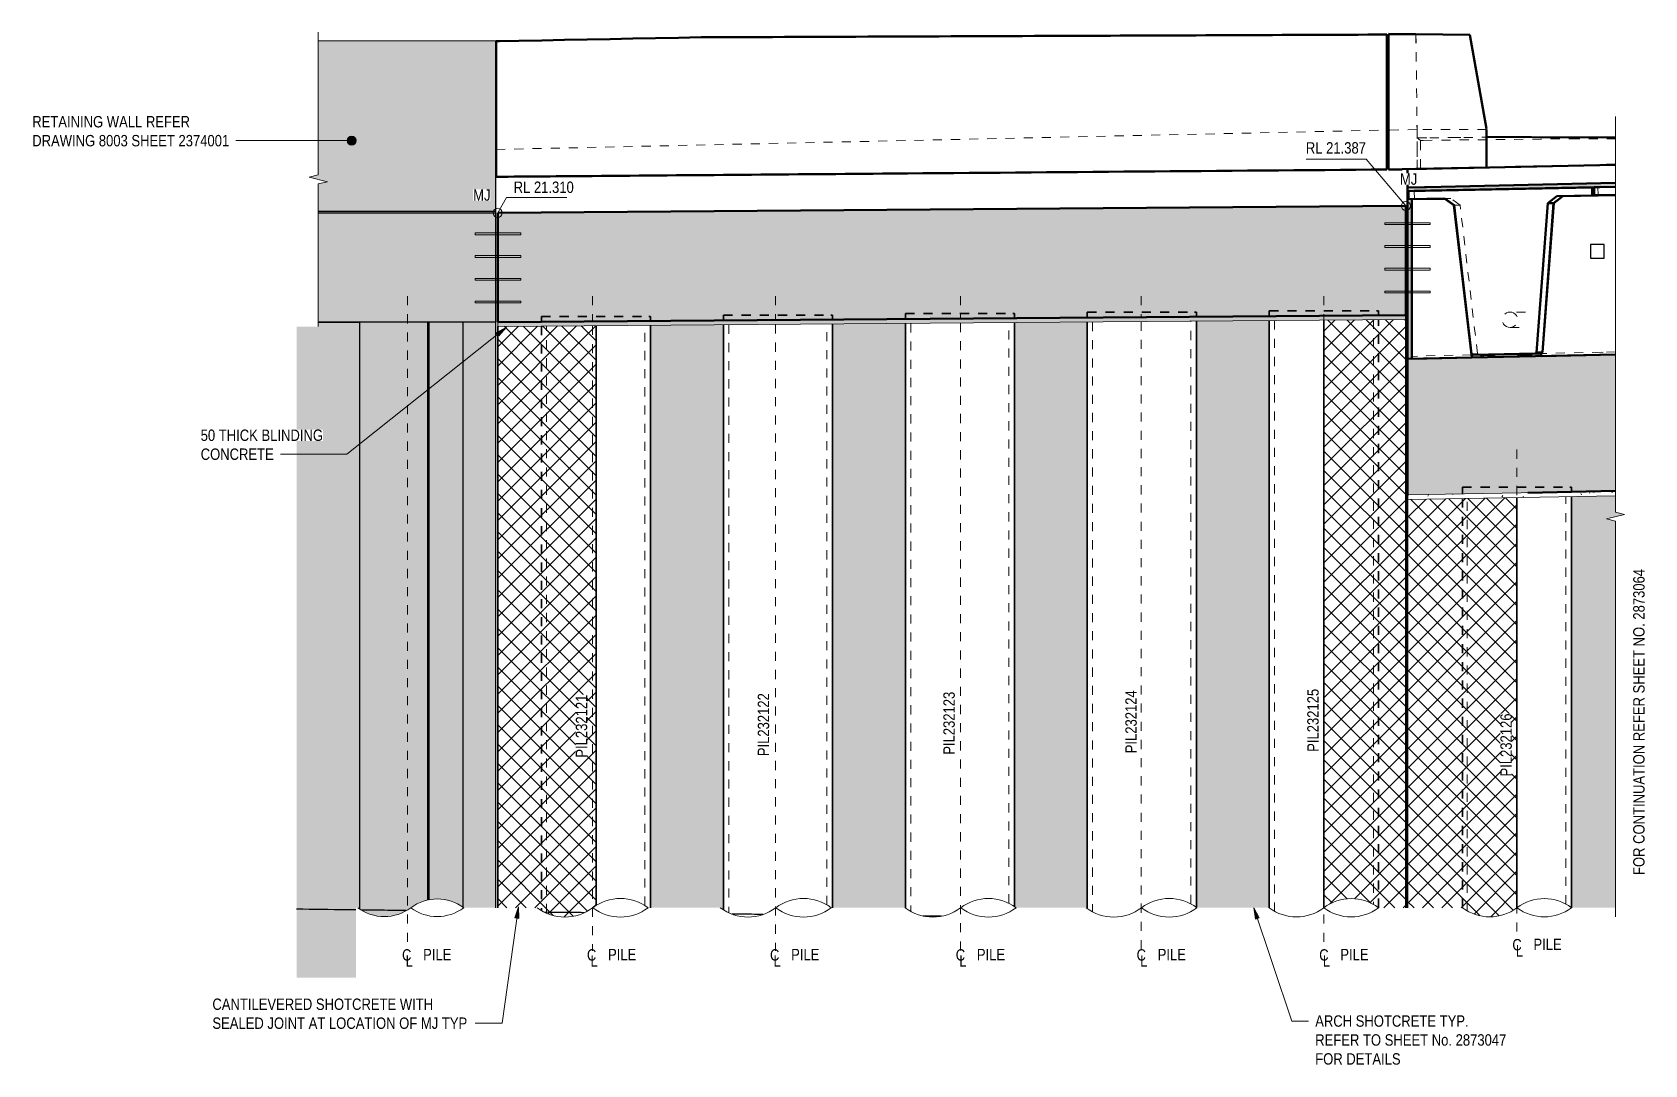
# Model space of a CAD drawing. Header units: metres. Extents: x 0 to 50, y 2 to 551.
# Drawn here: x 21.49 to 39.21, y 11.94 to 23.3 of the extents above; entities that cross this region are included whole.
import ezdxf

# ---------------------------------------------------------------- set-up
doc = ezdxf.new("R2010")
doc.units = ezdxf.units.M
for name, pattern in [('Dash', [0.00635, 0.003175, -0.003175]), ('JacobsCenter', [0.015, 0.009, -0.0015, 0.003, -0.0015]), ('JacobsDash', [0.0045, 0.003, -0.0015])]:
    doc.linetypes.add(name, pattern=pattern)
for name, color, linetype, lineweight in [('A-ANNO-NOTE', 7, 'Continuous', 9), ('A-DETL', 7, 'Continuous', 13), ('A-DETL-GENF', 7, 'Continuous', 9), ('A-FLOR', 7, 'Continuous', 50), ('A-FLOR-HDLN', 7, 'JacobsDash', 18), ('A-GENM', 7, 'Continuous', 35), ('A-GENM-HDLN', 7, 'JacobsDash', 18), ('C-TOPO', 7, 'Continuous', 9), ('C-TOPO-HDLN', 7, 'Dash', 9), ('G-ANNO-DIMS', 7, 'Continuous', 9), ('G-ANNO-TEXT', 7, 'Continuous', 9), ('S-BEAM', 7, 'Continuous', 50), ('S-BEAM-HDLN', 7, 'JacobsDash', 18), ('S-FNDN', 7, 'Continuous', 50), ('S-FNDN-HDLN', 7, 'JacobsDash', 18), ('S-FNDN-IDEN', 7, 'Continuous', 18)]:
    doc.layers.add(name, color=color, linetype=linetype, lineweight=lineweight)
doc.styles.add('Arial Narrow_3', font='ARIALN.TTF', dxfattribs={"height": 0.125})
pattern_1 = [(45, (31.63272, 21.895), (-0.106066, 0.106066), []), (135, (31.63272, 21.895), (-0.106066, -0.106066), [])]
pattern_2 = [(0, (31.63272, 21.895), (0.4064, 0.1016), [0.01676, -0.28804, 0.01676, -0.28804, -1.626]), (0, (31.63272, 21.895), (0.4064, 0.1016), [-0.6096, 0.01676, -0.59284, 0.01676, -0.28804, -0.7112]), (0, (31.63272, 21.895), (0.4064, 0.1016), [-1.524, 0.01676, -0.18644, 0.01676, -0.49124]), (120, (31.78472, 21.945), (-0.2911882, 0.3011527), [0.01676, -0.28804, 0.01676, -0.28804, -1.626]), (120, (31.78472, 21.945), (-0.2911882, 0.3011527), [-0.6096, 0.01676, -0.59284, 0.01676, -0.28804, -0.7112]), (120, (31.78472, 21.945), (-0.2911882, 0.3011527), [-1.524, 0.01676, -0.18644, 0.01676, -0.49124]), (240, (31.83572, 22.149), (-0.1152118, -0.4027527), [0.01676, -0.28804, 0.01676, -1.914]), (240, (31.83572, 22.149), (-0.1152118, -0.4027527), [-0.32156, -0.28804, 0.01676, -0.59284, -1.016]), (240, (31.83572, 22.149), (-0.1152118, -0.4027527), [-1.219, 0.01676, -0.28804, 0.01676, -0.69444]), (240, (31.83572, 22.149), (-0.1152118, -0.4027527), [-1.541, -0.18644, 0.01676, -0.49124])]

msp = doc.modelspace()

# ---------------------------------------------------------------- texts
at = {"layer": 'A-ANNO-NOTE', "char_height": 0.125, "attachment_point": 1, "style": 'Arial Narrow_3', "bg_fill": 3, "box_fill_scale": 1, "bg_fill_color": 256, "bg_fill_true_color": 13158600, "bg_fill_transparency": 0}
for insert in [(37.9896, 13.3292), (31.8719, 13.2173), (33.8596, 13.2173), (35.8671, 13.2173)]:
    msp.add_mtext('PILE', dxfattribs=dict(at, insert=insert))
at = {"layer": 'G-ANNO-TEXT', "char_height": 0.125, "attachment_point": 1, "style": 'Arial Narrow_3', "bg_fill": 3, "box_fill_scale": 1, "bg_fill_color": 256, "bg_fill_transparency": 0}
for s, insert in [('RETAINING WALL REFER', (21.4893, 22.3748)), ('CANTILEVERED SHOTCRETE WITH', (23.4694, 12.6707))]:
    msp.add_mtext(s, dxfattribs=dict(at, insert=insert))
at = {"layer": 'G-ANNO-TEXT', "insert": (39.0862, 14.0293), "char_height": 0.125, "attachment_point": 1, "rotation": 90, "style": 'Arial Narrow_3', "bg_fill": 3, "box_fill_scale": 1, "bg_fill_color": 256, "bg_fill_transparency": 0}
msp.add_mtext('FOR CONTINUATION REFER SHEET NO. 2873064', dxfattribs=at)

# ---------------------------------------------------------------- blocks, each defined once
blk = doc.blocks.new('Foundations-Piles - Px-1200-66435274-DRG-2873063 - ABUTMENT B1 ELEVATION')
at = {"layer": 'A-GENM', "lineweight": 25, "true_color": 0xdbdbdb}
for points in [[(-1146.897, 13.639), (-1146.897, 20.11), (-1147.342, 20.11), (-1147.342, 13.657), (-1147.322, 13.644), (-1146.924, 13.639)], [(-1146.828, 13.638), (-1146.713, 13.711), (-1146.641, 13.741), (-1146.595, 13.753), (-1146.595, 20.109), (-1146.144, 20.11), (-1146.144, 20.11), (-1146.897, 20.11), (-1146.897, 13.639), (-1146.845, 13.638)]]:
    blk.add_hatch(color=254, dxfattribs=at).paths.add_polyline_path(points)
at = {"layer": 'A-GENM', "color": 253, "lineweight": 25, "true_color": 0xa3a3a3}
for p, q in [((-1147.343, 20.11), (-1147.343, 13.657)), ((-1146.143, 20.109), (-1146.143, 20.11))]:
    blk.add_line(p, q, dxfattribs=at)
blk = doc.blocks.new('Shotcrete Adaptive v1 - 1200 Dia Pile _ 2_000 Spacing-61394367-DRG-2873063 - ABUTMENT B1 ELEVATION')
at = {"layer": 'A-GENM', "lineweight": 25, "true_color": 0xf2f6f2}
blk.add_hatch(color=7, dxfattribs=at).paths.add_polyline_path([(-1147.382, 13.645), (-1147.382, 13.669), (-1147.362, 13.669), (-1147.343, 13.657), (-1147.343, 20.11), (-1147.796, 20.11), (-1147.796, 20.059), (-1148.034, 20.059), (-1148.034, 13.653), (-1147.482, 13.646)])
at = {"layer": 'A-GENM', "color": 253, "lineweight": 25, "true_color": 0xa3a3a3}
for p, q in [((-1147.796, 20.11), (-1147.343, 20.11)), ((-1147.343, 20.11), (-1147.343, 13.657))]:
    blk.add_line(p, q, dxfattribs=at)
blk = doc.blocks.new('StitchPour_RS36A_04 - StitchPour_RS36A_04-60468323-DRG-2873063 - ABUTMENT B1 ELEVATION')
at = {"layer": 'A-GENM', "lineweight": 25, "true_color": 0xf4f4f4}
blk.add_hatch(color=7, dxfattribs=at).paths.add_polyline_path([(-1146.92, 21.31), (-1145.843, 21.31), (-1145.844, 21.377), (-1145.844, 21.327), (-1147.796, 21.33), (-1147.796, 21.311), (-1146.925, 21.31)])
at = {"layer": 'A-GENM', "color": 253, "lineweight": 25, "true_color": 0xa3a3a3, "flags": 128}
blk.add_lwpolyline([(-1145.843, 21.31), (-1145.843, 21.377), (-1145.843, 21.443), (-1145.843, 21.51), (-1145.843, 21.577), (-1145.843, 21.643), (-1145.843, 21.707)], dxfattribs=at)
blk = doc.blocks.new('Barrier-Precast-MPB-03-B - Typical-68654142-DRG-2873063 - ABUTMENT B1 ELEVATION')
at = {"layer": 'A-GENM', "lineweight": 25, "true_color": 0xf4f4f4}
blk.add_hatch(color=7, dxfattribs=at).paths.add_polyline_path([(-1145.844, 21.327), (-1145.841, 23.197), (-1147.796, 23.201), (-1147.796, 21.728), (-1147.896, 21.703), (-1147.696, 21.653), (-1147.796, 21.628), (-1147.796, 21.33), (-1146.193, 21.327)])
at = {"layer": 'A-GENM', "color": 253, "lineweight": 25, "true_color": 0xa3a3a3}
for p, q in [((-1145.84, 23.197), (-1147.796, 23.201)), ((-1145.844, 21.327), (-1145.84, 23.197)), ((-1147.796, 21.33), (-1145.844, 21.327))]:
    blk.add_line(p, q, dxfattribs=at)
blk = doc.blocks.new('Top of Pavement - RL A - Top of Pavement - RL A-68818558-DRG-2873063 - ABUTMENT B1 ELEVATION')
at = {"layer": 'A-GENM', "lineweight": 25, "true_color": 0xe8e8e8}
h = blk.add_hatch(color=254, dxfattribs=at)
h.paths.add_polyline_path([(-1147.382, 12.899), (-1147.382, 13.645), (-1148.034, 13.653), (-1148.034, 12.899), (-1147.755, 12.899)])
h.paths.add_polyline_path([(-1147.07, 13.571), (-1146.993, 13.578), (-1146.917, 13.596), (-1146.845, 13.627), (-1146.828, 13.638), (-1147.322, 13.644), (-1147.296, 13.627), (-1147.224, 13.596), (-1147.148, 13.578), (-1147.113, 13.575)])
at = {"layer": 'A-GENM', "color": 253, "lineweight": 25, "true_color": 0xa3a3a3}
for points, knots in [([(-1147.382, 13.645), (-1147.415, 13.645), (-1147.633, 13.648), (-1147.85, 13.651), (-1148.034, 13.653)], [0.65917038, 0.65917038, 0.65917038, 0.65917038, 0.659863946, 0.663662023, 0.663662023, 0.663662023, 0.663662023]), ([(-1146.828, 13.638), (-1146.881, 13.638), (-1147.046, 13.641), (-1147.211, 13.643), (-1147.322, 13.644)], [0.655361916, 0.655361916, 0.655361916, 0.655361916, 0.656462585, 0.658762596, 0.658762596, 0.658762596, 0.658762596]), ([(-1144.872, 13.615), (-1144.918, 13.615), (-1145.063, 13.617), (-1145.208, 13.618), (-1145.306, 13.619)], [0.641899809, 0.641899809, 0.641899809, 0.641899809, 0.642857143, 0.644886885, 0.644886885, 0.644886885, 0.644886885]), ([(-1142.906, 13.596), (-1142.948, 13.596), (-1143.063, 13.597), (-1143.178, 13.598), (-1143.249, 13.599)], [0.628370332, 0.628370332, 0.628370332, 0.628370332, 0.629251701, 0.630735236, 0.630735236, 0.630735236, 0.630735236]), ([(-1140.945, 13.576), (-1140.982, 13.577), (-1141.05, 13.577), (-1141.117, 13.578), (-1141.148, 13.578)], [0.614878358, 0.614878358, 0.614878358, 0.614878358, 0.615646259, 0.616273476, 0.616273476, 0.616273476, 0.616273476])]:
    blk.add_open_spline(points, degree=3, knots=knots, dxfattribs=at)
blk = doc.blocks.new('T2DPAA-T2D-C3S-RS-M3D-100334_rvt-2-DRG-2873063 - ABUTMENT B1 ELEVATION')
at = {"layer": 'A-GENM', "lineweight": 5, "true_color": 0xefefdf}
blk.add_hatch(color=254, dxfattribs=at).paths.add_polyline_path([(-1147.796, 20.11), (-1145.843, 20.11), (-1145.843, 21.31), (-1147.796, 21.31), (-1147.796, 20.128)])
at = {"layer": 'A-GENM', "lineweight": 5, "true_color": 0xf2f6f2}
for points in [[(-1146.595, 13.753), (-1146.575, 13.758), (-1146.575, 20.109), (-1146.595, 20.109), (-1146.595, 13.758)], [(-1145.979, 13.669), (-1145.843, 13.669), (-1145.843, 20.11), (-1146.575, 20.109), (-1146.575, 13.758), (-1146.563, 13.76), (-1146.488, 13.767), (-1146.41, 13.76), (-1146.334, 13.741), (-1146.262, 13.711), (-1146.197, 13.669), (-1145.989, 13.669)]]:
    blk.add_hatch(color=7, dxfattribs=at).paths.add_polyline_path(points)
at = {"layer": 'A-GENM', "color": 253, "lineweight": 25, "true_color": 0xa3a3a3}
for p, q in [((-1146.595, 20.109), (-1146.595, 13.753)), ((-1146.575, 13.758), (-1146.575, 20.109)), ((-1145.843, 13.669), (-1145.843, 20.11))]:
    blk.add_line(p, q, dxfattribs=at)
at = {"layer": 'A-GENM', "color": 253, "lineweight": 25, "true_color": 0xa3a3a3, "flags": 128}
for points in [[(-1145.843, 20.11), (-1145.843, 20.243), (-1145.843, 20.377), (-1145.843, 20.51), (-1145.843, 20.643), (-1145.843, 20.777), (-1145.843, 20.91), (-1145.843, 21.043), (-1145.843, 21.177), (-1145.843, 21.31)], [(-1146.575, 20.109), (-1146.585, 20.109), (-1146.595, 20.109)]]:
    blk.add_lwpolyline(points, dxfattribs=at)
at = {"layer": 'A-GENM', "color": 253, "lineweight": 25, "true_color": 0xa3a3a3}
for points in [[(-1147.796, 21.31), (-1147.145, 21.309), (-1146.494, 21.309), (-1145.843, 21.31)], [(-1145.843, 20.11), (-1146.494, 20.109), (-1147.145, 20.109), (-1147.796, 20.11)]]:
    blk.add_open_spline(points, degree=3, dxfattribs=at)
blk.add_open_spline([(-1145.843, 20.11), (-1145.941, 20.11), (-1146.136, 20.109), (-1146.38, 20.109), (-1146.526, 20.109), (-1146.575, 20.109)], degree=3, knots=[0, 0, 0, 0, 0.4, 0.8, 1, 1, 1, 1], dxfattribs=at)
for name in ['Barrier-Precast-MPB-03-B - Typical-68654142-DRG-2873063 - ABUTMENT B1 ELEVATION', 'StitchPour_RS36A_04 - StitchPour_RS36A_04-60468323-DRG-2873063 - ABUTMENT B1 ELEVATION', 'Shotcrete Adaptive v1 - 1200 Dia Pile _ 2_000 Spacing-61394367-DRG-2873063 - ABUTMENT B1 ELEVATION', 'Foundations-Piles - Px-1200-66435274-DRG-2873063 - ABUTMENT B1 ELEVATION', 'Top of Pavement - RL A - Top of Pavement - RL A-68818558-DRG-2873063 - ABUTMENT B1 ELEVATION']:
    blk.add_blockref(name, (0, 0), dxfattribs=at)
blk = doc.blocks.new('03_SFR_ACS_Abutment_BR08_Retaining wall CS - ABUTMENT EAST_BR8_1-7988247-DRG-2873063 - ABUTMENT B1 ELEVATION')
at = {"layer": 'S-BEAM', "linetype": 'JacobsDash', "lineweight": 18, "true_color": 0xc0c0c0}
blk.add_hatch(color=9, dxfattribs=at).paths.add_polyline_path([(-1145.823, 20.11), (-1135.842, 20.187), (-1135.842, 21.387), (-1145.823, 21.31), (-1145.823, 20.187)])
at = {"layer": 'S-BEAM'}
for p, q in [((-1145.823, 21.31), (-1135.842, 21.387)), ((-1145.823, 21.31), (-1145.823, 20.11)), ((-1135.842, 20.187), (-1135.842, 21.387)), ((-1145.823, 20.11), (-1135.842, 20.187))]:
    blk.add_line(p, q, dxfattribs=at)
blk = doc.blocks.new('01_SFO_FRP_Pile_CastInPlace_CS_BR08 - CAST-IN-PLACE PILE - 1200-8661432-DRG-2873063 - ABUTMENT B1 ELEVATION')
at = {"layer": 'S-FNDN', "lineweight": 35}
for p, q in [((-1134.02, 18.241), (-1134.02, 18.242)), ((-1134.02, 13.669), (-1134.02, 18.191))]:
    blk.add_line(p, q, dxfattribs=at)
at = {"layer": 'S-FNDN-HDLN', "lineweight": 35}
for p, q in [((-1135.22, 18.293), (-1135.22, 18.219)), ((-1135.22, 18.293), (-1134.041, 18.293)), ((-1134.041, 18.293), (-1134.02, 18.293)), ((-1134.02, 18.242), (-1134.02, 18.293)), ((-1135.22, 18.169), (-1135.22, 13.669))]:
    blk.add_line(p, q, dxfattribs=at)
blk = doc.blocks.new('06_SFR_GCT_Girder_SuperT_BR08Edge_CS - Super T - 1815-6266069-DRG-2873063 - ABUTMENT B1 ELEVATION')
at = {"layer": 'S-BEAM'}
for p, q in [((-1133.537, 21.597), (-1133.773, 21.593)), ((-1133.773, 21.593), (-1133.709, 21.594)), ((-1133.773, 21.593), (-1133.771, 21.503)), ((-1133.771, 21.503), (-1133.537, 21.507)), ((-1133.709, 21.594), (-1133.537, 21.598))]:
    blk.add_line(p, q, dxfattribs=at)
at = {"layer": 'S-BEAM-HDLN', "color": 8, "true_color": 0x808080}
for p, q in [((-1133.763, 21.503), (-1133.707, 21.504)), ((-1133.537, 21.508), (-1133.707, 21.504)), ((-1133.672, 19.779), (-1133.736, 19.776)), ((-1133.537, 19.782), (-1133.672, 19.779))]:
    blk.add_line(p, q, dxfattribs=at)
blk = doc.blocks.new('06_SFR_GCT_Girder_SuperT_BR08Edge_CS - Super T - 1815-6266048-DRG-2873063 - ABUTMENT B1 ELEVATION')
at = {"layer": 'S-BEAM'}
for p, q in [((-1135.104, 19.749), (-1135.12, 19.748)), ((-1134.353, 19.764), (-1134.355, 19.764))]:
    blk.add_line(p, q, dxfattribs=at)
at = {"layer": 'S-BEAM-HDLN', "color": 8, "true_color": 0x808080}
for p, q in [((-1135.712, 19.736), (-1135.777, 19.732)), ((-1135.12, 19.748), (-1135.712, 19.736)), ((-1135.081, 19.749), (-1135.104, 19.749)), ((-1134.419, 19.763), (-1135.078, 19.749)), ((-1134.355, 19.764), (-1134.419, 19.763)), ((-1133.693, 19.778), (-1134.353, 19.764)), ((-1133.693, 19.778), (-1133.757, 19.775))]:
    blk.add_line(p, q, dxfattribs=at)
blk = doc.blocks.new('20_SFR_WSC_ShotcreteWall_ArchFlatBack_Datum - ArchWall_PileSize_1200-8656066-DRG-2873063 - ABUTMENT B1 ELEVATION')
at = {"layer": 'A-GENM', "linetype": 'JacobsDash', "lineweight": 18, "true_color": 0x9ab29e}
h = blk.add_hatch(color=253, dxfattribs=at)
h.paths.add_polyline_path([(-1133.824, 13.669), (-1133.537, 13.669), (-1133.537, 17.919), (-1133.637, 17.944), (-1133.437, 17.994), (-1133.537, 18.019), (-1133.537, 18.2), (-1134.021, 18.191), (-1134.02, 13.669), (-1133.861, 13.669)])
h.paths.add_polyline_path([(-1134.021, 18.241), (-1133.537, 18.25), (-1133.537, 18.251), (-1134.021, 18.241)])
at = {"layer": 'A-GENM', "color": 252, "true_color": 0x888888, "flags": 128}
blk.add_lwpolyline([(-1133.537, 18.251), (-1133.612, 18.25), (-1133.719, 18.247), (-1133.824, 18.245), (-1133.925, 18.243), (-1134.021, 18.241)], dxfattribs=at)
at = {"layer": 'A-GENM-HDLN', "color": 252, "true_color": 0x888888}
for p, q in [((-1134.082, 13.709), (-1134.082, 18.19)), ((-1134.021, 18.241), (-1134.023, 18.241)), ((-1134.023, 18.191), (-1134.023, 13.671))]:
    blk.add_line(p, q, dxfattribs=at)
at = {"layer": 'A-GENM-HDLN', "color": 252, "true_color": 0x888888, "flags": 128}
blk.add_lwpolyline([(-1134.082, 18.24), (-1134.053, 18.241), (-1134.034, 18.241), (-1134.023, 18.241)], dxfattribs=at)
blk = doc.blocks.new('05_SFO_BPE_Twin_Pedestal_Sq125_CS_BR08-ABUT_B - 525 Wide Pedestal _125L x 125W x20H_-6054781-DRG-2873063 - ABUTMENT B1 ELEVATION')
at = {"layer": 'S-FNDN', "lineweight": 35}
for p, q in [((-1135.012, 19.742), (-1134.889, 19.744)), ((-1135.012, 19.722), (-1135.012, 19.742)), ((-1134.889, 19.744), (-1134.868, 19.745)), ((-1134.889, 19.744), (-1134.889, 19.724)), ((-1134.867, 19.725), (-1134.868, 19.745)), ((-1134.606, 19.75), (-1134.483, 19.753)), ((-1134.606, 19.73), (-1134.606, 19.75)), ((-1134.483, 19.753), (-1134.462, 19.753)), ((-1134.483, 19.753), (-1134.483, 19.733)), ((-1134.461, 19.733), (-1134.462, 19.753))]:
    blk.add_line(p, q, dxfattribs=at)
at = {"layer": 'S-FNDN-HDLN', "lineweight": 35}
for p, q in [((-1134.99, 19.722), (-1134.991, 19.742)), ((-1134.584, 19.731), (-1134.585, 19.751))]:
    blk.add_line(p, q, dxfattribs=at)
blk = doc.blocks.new('01_SFO_FRP_Pile_CastInPlace_CS_BR08 - CAST-IN-PLACE PILE - 1200-8641665-DRG-2873063 - ABUTMENT B1 ELEVATION')
at = {"layer": 'S-FNDN', "lineweight": 35}
blk.add_line((-1137.343, 20.125), (-1137.343, 13.668), dxfattribs=at)
at = {"layer": 'S-FNDN-HDLN', "lineweight": 35}
for p, q in [((-1137.343, 20.234), (-1137.343, 20.175)), ((-1137.343, 20.234), (-1136.163, 20.234)), ((-1136.163, 20.234), (-1136.143, 20.234)), ((-1136.143, 20.184), (-1136.143, 20.234)), ((-1136.143, 13.669), (-1136.143, 20.134))]:
    blk.add_line(p, q, dxfattribs=at)
blk = doc.blocks.new('01_SFO_FRP_Pile_CastInPlace_CS_BR08 - CAST-IN-PLACE PILE - 1200-8641633-DRG-2873063 - ABUTMENT B1 ELEVATION')
at = {"layer": 'S-FNDN', "lineweight": 35}
for p, q in [((-1139.343, 20.11), (-1139.343, 13.669)), ((-1138.143, 13.673), (-1138.143, 20.119))]:
    blk.add_line(p, q, dxfattribs=at)
at = {"layer": 'S-FNDN-HDLN', "lineweight": 35}
for p, q in [((-1139.343, 20.218), (-1139.343, 20.16)), ((-1139.343, 20.218), (-1138.163, 20.218)), ((-1138.163, 20.218), (-1138.143, 20.218)), ((-1138.143, 20.169), (-1138.143, 20.218))]:
    blk.add_line(p, q, dxfattribs=at)
blk = doc.blocks.new('01_SFO_FRP_Pile_CastInPlace_CS_BR08 - CAST-IN-PLACE PILE - 1200-8641593-DRG-2873063 - ABUTMENT B1 ELEVATION')
at = {"layer": 'S-FNDN', "lineweight": 35}
for p, q in [((-1141.343, 20.094), (-1141.343, 13.668)), ((-1140.143, 13.681), (-1140.143, 20.104))]:
    blk.add_line(p, q, dxfattribs=at)
at = {"layer": 'S-FNDN-HDLN', "lineweight": 35}
for p, q in [((-1141.343, 20.202), (-1140.163, 20.202)), ((-1141.343, 20.202), (-1141.343, 20.144)), ((-1140.163, 20.202), (-1140.143, 20.202)), ((-1140.143, 20.154), (-1140.143, 20.202))]:
    blk.add_line(p, q, dxfattribs=at)
blk = doc.blocks.new('01_SFO_FRP_Pile_CastInPlace_CS_BR08 - CAST-IN-PLACE PILE - 1200-8641556-DRG-2873063 - ABUTMENT B1 ELEVATION')
at = {"layer": 'S-FNDN', "lineweight": 35}
for p, q in [((-1143.343, 20.079), (-1143.343, 13.647)), ((-1142.143, 13.669), (-1142.143, 20.088))]:
    blk.add_line(p, q, dxfattribs=at)
at = {"layer": 'S-FNDN-HDLN', "lineweight": 35}
for p, q in [((-1143.343, 20.186), (-1143.343, 20.129)), ((-1143.343, 20.186), (-1142.163, 20.186)), ((-1142.163, 20.186), (-1142.143, 20.186)), ((-1142.143, 20.138), (-1142.143, 20.186))]:
    blk.add_line(p, q, dxfattribs=at)
blk = doc.blocks.new('01_SFO_FRP_Pile_CastInPlace_CS_BR08 - CAST-IN-PLACE PILE - 1200-8641505-DRG-2873063 - ABUTMENT B1 ELEVATION')
at = {"layer": 'S-FNDN', "lineweight": 35}
blk.add_line((-1144.143, 13.669), (-1144.143, 20.073), dxfattribs=at)
at = {"layer": 'S-FNDN-HDLN', "lineweight": 35}
for p, q in [((-1145.343, 20.17), (-1144.163, 20.17)), ((-1145.343, 20.17), (-1145.343, 20.114)), ((-1145.343, 20.064), (-1145.343, 13.639)), ((-1144.163, 20.17), (-1144.143, 20.17)), ((-1144.143, 20.123), (-1144.143, 20.17))]:
    blk.add_line(p, q, dxfattribs=at)
blk = doc.blocks.new('20_SFR_WSC_ShotcreteWall_ArchFlatBack_Datum - ArchWall_PileSize_1200-8655494-DRG-2873063 - ABUTMENT B1 ELEVATION')
at = {"layer": 'A-GENM', "linetype": 'JacobsDash', "lineweight": 18, "true_color": 0x9ab29e}
h = blk.add_hatch(color=253, dxfattribs=at)
h.paths.add_polyline_path([(-1143.343, 13.647), (-1143.343, 20.079), (-1144.143, 20.073), (-1144.143, 13.669), (-1143.377, 13.669), (-1143.347, 13.65)])
h.paths.add_polyline_path([(-1143.539, 15.904), (-1143.539, 15.904), (-1143.539, 17.406)])
at = {"layer": 'A-GENM', "color": 252, "true_color": 0x888888}
blk.add_line((-1144.048, 20.124), (-1144.049, 20.124), dxfattribs=at)
at = {"layer": 'A-GENM-HDLN', "color": 252, "true_color": 0x888888}
for p, q in [((-1144.205, 20.122), (-1144.205, 20.124)), ((-1144.205, 13.692), (-1144.205, 20.072)), ((-1144.062, 20.124), (-1144.147, 20.124)), ((-1144.147, 20.124), (-1144.147, 20.123)), ((-1144.147, 20.073), (-1144.147, 13.669)), ((-1143.343, 13.647), (-1143.343, 20.079)), ((-1143.284, 20.08), (-1143.284, 13.615))]:
    blk.add_line(p, q, dxfattribs=at)
at = {"layer": 'A-GENM-HDLN', "color": 252, "true_color": 0x888888, "flags": 128}
blk.add_lwpolyline([(-1144.205, 20.124), (-1144.177, 20.124), (-1144.157, 20.124), (-1144.147, 20.124)], dxfattribs=at)
blk = doc.blocks.new('20_SFR_WSC_ShotcreteWall_ArchFlatBack_Datum - ArchWall_PileSize_1200-8655628-DRG-2873063 - ABUTMENT B1 ELEVATION')
at = {"layer": 'A-GENM', "linetype": 'JacobsDash', "lineweight": 18, "true_color": 0x9ab29e}
blk.add_hatch(color=253, dxfattribs=at).paths.add_polyline_path([(-1141.343, 13.668), (-1141.343, 20.094), (-1142.143, 20.088), (-1142.143, 13.669), (-1141.345, 13.669)])
at = {"layer": 'A-GENM-HDLN', "color": 252, "true_color": 0x888888}
for p, q in [((-1142.205, 13.7), (-1142.205, 20.088)), ((-1142.147, 20.088), (-1142.147, 13.669)), ((-1141.343, 13.668), (-1141.343, 20.094)), ((-1141.284, 20.095), (-1141.284, 13.63))]:
    blk.add_line(p, q, dxfattribs=at)
blk = doc.blocks.new('20_SFR_WSC_ShotcreteWall_ArchFlatBack_Datum - ArchWall_PileSize_1200-8655727-DRG-2873063 - ABUTMENT B1 ELEVATION')
at = {"layer": 'A-GENM', "linetype": 'JacobsDash', "lineweight": 18, "true_color": 0x9ab29e}
blk.add_hatch(color=253, dxfattribs=at).paths.add_polyline_path([(-1140.105, 13.669), (-1139.343, 13.669), (-1139.343, 20.11), (-1140.143, 20.104), (-1140.143, 13.681), (-1140.125, 13.669), (-1140.119, 13.669)])
at = {"layer": 'A-GENM-HDLN', "color": 252, "true_color": 0x888888}
for p, q in [((-1140.205, 13.718), (-1140.205, 20.103)), ((-1140.147, 20.104), (-1140.147, 13.683)), ((-1139.343, 13.669), (-1139.343, 20.11)), ((-1139.284, 20.11), (-1139.284, 13.624))]:
    blk.add_line(p, q, dxfattribs=at)
blk = doc.blocks.new('20_SFR_WSC_ShotcreteWall_ArchFlatBack_Datum - ArchWall_PileSize_1200-8655988-DRG-2873063 - ABUTMENT B1 ELEVATION')
at = {"layer": 'A-GENM', "linetype": 'JacobsDash', "lineweight": 18, "true_color": 0x9ab29e}
blk.add_hatch(color=253, dxfattribs=at).paths.add_polyline_path([(-1137.343, 13.668), (-1137.343, 20.125), (-1138.143, 20.119), (-1138.143, 13.673), (-1138.137, 13.669), (-1137.345, 13.669)])
at = {"layer": 'A-GENM-HDLN', "color": 252, "true_color": 0x888888}
for p, q in [((-1138.205, 20.169), (-1138.205, 20.17)), ((-1138.205, 13.712), (-1138.205, 20.119)), ((-1138.147, 20.17), (-1138.147, 20.169)), ((-1138.147, 20.119), (-1138.147, 13.675)), ((-1137.343, 13.668), (-1137.343, 20.125)), ((-1137.284, 20.126), (-1137.284, 13.63))]:
    blk.add_line(p, q, dxfattribs=at)
at = {"layer": 'A-GENM-HDLN', "color": 252, "true_color": 0x888888, "flags": 128}
for points in [[(-1138.205, 20.17), (-1138.177, 20.17), (-1138.157, 20.17), (-1138.147, 20.17)], [(-1137.922, 20.171), (-1137.95, 20.171), (-1138.05, 20.17), (-1138.147, 20.17)]]:
    blk.add_lwpolyline(points, dxfattribs=at)
blk = doc.blocks.new('CS_DET_Pile-Column_BreakLine - CS_Tubular BreakLine-5378540-DRG-2873063 - ABUTMENT B1 ELEVATION')
at = {"layer": 'A-DETL-GENF', "lineweight": 18}
for centre, start, end in [((-1141.04, 14.073), 232.9573, 307.0427), ((-1140.43, 13.265), 52.9573, 127.0427), ((-1140.43, 14.073), 232.9573, 307.0427)]:
    blk.add_arc(centre, 0.506, start, end, dxfattribs=at)
blk = doc.blocks.new('CS_DET_Pile-Column_BreakLine - CS_Tubular BreakLine-8210040-DRG-2873063 - ABUTMENT B1 ELEVATION')
at = {"layer": 'A-DETL-GENF', "color": 252, "lineweight": 18, "true_color": 0x888888}
for centre, start, end in [((-1147.07, 14.055), 232.9573, 307.0427), ((-1146.488, 13.283), 52.9573, 127.0427), ((-1146.488, 14.055), 232.9573, 307.0427)]:
    blk.add_arc(centre, 0.483, start, end, dxfattribs=at)
blk = doc.blocks.new('CS_DET_Pile-Column_BreakLine - CS_Tubular BreakLine-8855198-DRG-2873063 - ABUTMENT B1 ELEVATION')
at = {"layer": 'A-DETL-GENF', "lineweight": 18}
for centre, start, end in [((-1137.044, 14.067), 232.9573, 307.0427), ((-1136.443, 13.271), 52.9573, 127.0427), ((-1136.443, 14.067), 232.9573, 307.0427)]:
    blk.add_arc(centre, 0.499, start, end, dxfattribs=at)
blk = doc.blocks.new('BREAK LINE - INPUT VIEW SCALE_R13 - Std Break-8008023-DRG-2873063 - ABUTMENT B1 ELEVATION')
at = {"layer": 'A-DETL-GENF'}
for p, q in [((-1133.537, 22.369), (-1133.537, 18.25)), ((-1133.537, 18.2), (-1133.537, 18.019)), ((-1133.437, 17.994), (-1133.637, 17.944)), ((-1133.637, 17.944), (-1133.537, 17.919)), ((-1133.537, 18.019), (-1133.437, 17.994)), ((-1133.537, 17.919), (-1133.537, 13.569))]:
    blk.add_line(p, q, dxfattribs=at)
blk = doc.blocks.new('BREAK LINE - INPUT VIEW SCALE_R13 - Std Break-8006018-DRG-2873063 - ABUTMENT B1 ELEVATION')
at = {"layer": 'A-DETL-GENF', "color": 252, "true_color": 0x888888}
for p, q in [((-1147.796, 21.728), (-1147.796, 23.296)), ((-1147.896, 21.703), (-1147.796, 21.728)), ((-1147.696, 21.653), (-1147.896, 21.703)), ((-1147.796, 21.628), (-1147.696, 21.653)), ((-1147.796, 20.059), (-1147.796, 21.628))]:
    blk.add_line(p, q, dxfattribs=at)
blk = doc.blocks.new('CS_DET_Pile-Column_BreakLine - CS_Tubular BreakLine-9194527-DRG-2873063 - ABUTMENT B1 ELEVATION')
at = {"layer": 'A-DETL-GENF', "lineweight": 18}
for centre, start, end in [((-1134.92, 14.067), 232.9573, 307.0427), ((-1134.32, 13.271), 52.9573, 127.0427), ((-1134.32, 14.067), 232.9573, 307.0427)]:
    blk.add_arc(centre, 0.498, start, end, dxfattribs=at)
blk = doc.blocks.new('CS_Annot_Centreline Symbol1 - CS_Annot_Centreline Symbol 2-5069981-DRG-2873063 - ABUTMENT B1 ELEVATION')
at = {"layer": 'A-ANNO-NOTE', "char_height": 0.125, "attachment_point": 1, "style": 'Arial Narrow_3'}
for s, insert, width in [('C  ', (-1140.789, 13.213), 0.22046), ('L', (-1140.75, 13.146), 0.0962)]:
    blk.add_mtext(s, dxfattribs=dict(at, insert=insert, width=width))

# ---------------------------------------------------------------- hatches: boundary and pattern name
at = {"layer": 'A-DETL-GENF'}
h = msp.add_hatch(dxfattribs=at)
h.set_pattern_fill('FP_3', color=256, style=0, pattern_type=2)
h.set_pattern_definition(pattern_2)
h.paths.add_polyline_path([(26.6053, 20.06), (36.5868, 20.1368), (36.5868, 20.1868), (26.6053, 20.11)])
h = msp.add_hatch(dxfattribs=at)
h.set_pattern_fill('FP_3', color=256, style=0, pattern_type=2)
h.set_pattern_definition(pattern_2)
h.paths.add_polyline_path([(36.6071, 18.1581), (38.8915, 18.1997), (38.8915, 18.2497), (36.6071, 18.2081)])
at = {"layer": 'A-GENM', "lineweight": 9, "true_color": 0xd9e4d9}
h = msp.add_hatch(dxfattribs=at)
h.set_pattern_fill('FP_2', color=254, style=0, pattern_type=2)
h.set_pattern_definition(pattern_1)
h.paths.add_polyline_path([(27.3808, 13.5681), (27.4527, 13.5785), (27.5224, 13.5991), (27.5885, 13.6294), (27.6857, 13.6924), (27.6857, 20.0683), (26.6053, 20.06), (26.6053, 13.6689), (27.0395, 13.6689), (27.1005, 13.6294), (27.1665, 13.5991), (27.2362, 13.5785), (27.3081, 13.5681)])
h = msp.add_hatch(dxfattribs=at)
h.set_pattern_fill('FP_2', color=254, style=0, pattern_type=2)
h.set_pattern_definition(pattern_1)
h.paths.add_polyline_path([(36.587, 13.6689), (36.5868, 20.1368), (35.6857, 20.1299), (35.6857, 13.6694), (35.745, 13.7078), (35.81, 13.7377), (35.8787, 13.758), (35.9495, 13.7683), (36.0211, 13.7683), (36.0919, 13.758), (36.1606, 13.7377), (36.2256, 13.7078), (36.2857, 13.6689), (36.3652, 13.6689)])
h = msp.add_hatch(dxfattribs=at)
h.set_pattern_fill('FP_2', color=254, style=0, pattern_type=2)
h.set_pattern_definition(pattern_1)
h.paths.add_polyline_path([(37.5441, 13.5697), (37.6148, 13.5799), (37.6834, 13.6002), (37.7484, 13.6301), (37.8083, 13.6689), (37.8083, 18.18), (36.6071, 18.1581), (36.6071, 18.2035), (36.6064, 18.2035), (36.6064, 13.6689), (37.2083, 13.6689), (37.2683, 13.6301), (37.3332, 13.6002), (37.4018, 13.5799), (37.4726, 13.5697)])
at = {"layer": 'G-ANNO-TEXT'}
h = msp.add_hatch(color=256, dxfattribs=at)
edge = h.paths.add_edge_path()
edge.add_arc((25.0008, 22.104), 0.05, 0, 360)
for points in [[(26.7014, 20.0531), (26.5899, 19.9924), (26.6173, 19.958)], [(26.8341, 13.679), (26.7949, 13.5583), (26.8385, 13.5521)], [(34.9151, 13.6698), (34.9338, 13.5443), (34.9756, 13.5583)]]:
    msp.add_hatch(color=256, dxfattribs=at).paths.add_polyline_path(points)
at = {"layer": 'S-BEAM', "lineweight": 5, "true_color": 0xc0c0c0}
h = msp.add_hatch(color=9, dxfattribs=at)
h.paths.add_polyline_path([(36.6063, 19.7041), (36.6518, 19.7051), (36.6518, 21.4599), (36.617, 21.4592), (36.6152, 21.5492), (36.7544, 21.5525), (38.6555, 21.5915), (38.6555, 21.5926), (38.7197, 21.5943), (38.8915, 21.5978), (38.8915, 21.6387), (36.6063, 21.589), (36.6063, 19.7051)])
h.paths.add_polyline_path([(37.3123, 19.7193), (37.417, 19.7215), (37.4165, 19.7415), (37.5611, 19.7446), (37.5615, 19.7246), (37.8229, 19.7302), (37.8225, 19.7502), (37.967, 19.7533), (37.9674, 19.7333), (38.0751, 19.7356), (38.0752, 19.7642), (38.089, 19.778), (38.2129, 21.4163), (38.3114, 21.4933), (38.6008, 21.4999), (38.3108, 21.494), (38.2114, 21.4173), (38.0875, 19.7774), (38.0733, 19.7641), (37.9444, 19.7611), (37.3248, 19.7484), (37.3101, 19.7611), (37.1194, 21.3946), (37.0165, 21.4674), (36.7156, 21.461), (37.0151, 21.4653), (37.1153, 21.3944), (37.3103, 19.7364)])
h.paths.add_polyline_path([(38.6571, 21.5012), (38.8915, 21.5065), (38.8915, 21.5074), (38.7006, 21.5035), (38.7006, 21.5024)])
msp.add_hatch(color=9, dxfattribs=at).paths.add_polyline_path([(36.6063, 18.2038), (36.6071, 18.2038), (36.6071, 18.2081), (37.9278, 18.2321), (38.8915, 18.2528), (38.8915, 19.7532), (36.6063, 19.7041), (36.6063, 18.9087)])

# ---------------------------------------------------------------- linework, layer by layer
at = {"layer": 'A-DETL', "lineweight": 50}
for p in [(36.397, 23.28), (37.4718, 22.233)]:
    msp.add_line(p, (37.2894, 23.2673), dxfattribs=at)
at = {"layer": 'A-DETL', "lineweight": 18}
for p, q in [((36.3549, 21.2004), (36.8549, 21.2004)), ((36.3549, 21.1804), (36.3549, 21.2004)), ((36.8549, 21.1804), (36.3549, 21.1804)), ((36.8549, 21.2004), (36.8549, 21.1804)), ((26.3586, 21.09), (26.8586, 21.09)), ((26.3586, 21.07), (26.3586, 21.09)), ((26.8586, 21.07), (26.3586, 21.07)), ((26.8586, 21.09), (26.8586, 21.07)), ((36.3549, 20.9504), (36.8549, 20.9504)), ((36.3549, 20.9304), (36.3549, 20.9504)), ((36.8549, 20.9304), (36.3549, 20.9304)), ((36.8549, 20.9504), (36.8549, 20.9304)), ((26.3586, 20.84), (26.8586, 20.84)), ((26.3586, 20.82), (26.3586, 20.84)), ((26.8586, 20.82), (26.3586, 20.82)), ((26.8586, 20.84), (26.8586, 20.82)), ((26.3586, 20.59), (26.8586, 20.59)), ((26.3586, 20.57), (26.3586, 20.59)), ((26.8586, 20.57), (26.3586, 20.57)), ((26.8586, 20.59), (26.8586, 20.57)), ((36.3549, 20.7004), (36.8549, 20.7004)), ((36.3549, 20.6804), (36.3549, 20.7004)), ((36.8549, 20.6804), (36.3549, 20.6804)), ((36.8549, 20.7004), (36.8549, 20.6804)), ((36.3549, 20.4504), (36.8549, 20.4504)), ((36.3549, 20.4304), (36.3549, 20.4504)), ((36.8549, 20.4304), (36.3549, 20.4304)), ((36.8549, 20.4504), (36.8549, 20.4304)), ((26.3586, 20.34), (26.8586, 20.34)), ((26.3586, 20.32), (26.3586, 20.34)), ((26.8586, 20.32), (26.3586, 20.32)), ((26.8586, 20.34), (26.8586, 20.32)), ((36.5868, 20.1868), (26.6053, 20.11)), ((26.6053, 20.06), (36.5868, 20.1368)), ((26.6053, 20.11), (26.6053, 20.06)), ((36.5868, 20.1368), (36.5868, 20.1868)), ((38.8915, 18.2497), (36.6071, 18.2081)), ((36.6071, 18.2081), (36.6071, 18.1581)), ((36.6071, 18.1581), (38.8915, 18.1997))]:
    msp.add_line(p, q, dxfattribs=at)
at = {"layer": 'A-DETL', "lineweight": 25}
for p, q in [((38.7685, 20.962), (38.616, 20.962)), ((38.616, 20.962), (38.616, 20.812)), ((38.7685, 20.812), (38.7685, 20.962)), ((38.616, 20.812), (38.7685, 20.812))]:
    msp.add_line(p, q, dxfattribs=at)
at = {"layer": 'A-DETL', "linetype": 'JacobsCenter'}
for p, q in [((25.6135, 20.3949), (25.6135, 13.1949)), ((27.6458, 20.3949), (27.6458, 20.118)), ((29.6581, 20.3949), (29.6581, 20.1335)), ((31.6905, 20.3949), (31.6905, 20.1491)), ((33.6781, 20.3949), (33.6781, 20.1644)), ((35.6857, 20.3949), (35.6857, 13.1949)), ((27.6458, 20.068), (27.6458, 13.1949)), ((29.6581, 20.0835), (29.6581, 13.1949)), ((31.6905, 20.0991), (31.6905, 13.1949)), ((33.6781, 20.1144), (33.6781, 13.1949)), ((37.8082, 18.7069), (37.8082, 13.3069))]:
    msp.add_line(p, q, dxfattribs=at)
at = {"layer": 'A-DETL', "color": 8, "lineweight": 25, "true_color": 0x808080}
msp.add_line((26.2271, 13.6689), (26.2271, 20.1089), dxfattribs=at)
at = {"layer": 'A-DETL', "lineweight": 9}
msp.add_line((38.8915, 18.1997), (38.8915, 18.2497), dxfattribs=at)
at = {"layer": 'A-FLOR'}
for p, q in [((36.377, 21.7869), (36.377, 23.2708)), ((36.6981, 23.2759), (36.397, 23.2746)), ((36.397, 23.2746), (36.397, 21.7856)), ((26.5878, 23.1976), (26.5878, 21.7067)), ((26.5878, 23.1976), (26.5878, 23.1915)), ((36.6991, 21.7935), (37.4725, 21.8104)), ((38.8915, 21.8387), (36.8137, 21.7936)), ((26.5878, 21.7066), (26.5878, 21.7067)), ((26.5878, 21.7066), (26.5878, 21.7066)), ((27.645, 21.7153), (27.6437, 21.7153)), ((36.397, 21.7856), (36.5455, 21.7868)), ((36.5455, 21.7902), (36.6981, 21.7935)), ((36.5455, 21.7868), (36.5455, 21.7902)), ((36.5455, 21.7868), (36.5458, 21.7871)), ((36.5458, 21.7902), (36.5458, 21.7871)), ((36.8137, 21.7936), (36.6056, 21.789)), ((36.6056, 21.789), (36.6067, 21.7915)), ((36.6056, 21.789), (36.6056, 21.589)), ((36.6993, 21.7936), (36.6981, 21.7935)), ((36.8137, 21.5936), (38.8915, 21.6387)), ((36.6056, 21.589), (36.8137, 21.5936))]:
    msp.add_line(p, q, dxfattribs=at)
at = {"layer": 'A-FLOR', "lineweight": 18}
msp.add_line((36.8137, 21.7936), (38.2408, 21.8268), dxfattribs=at)
at = {"layer": 'A-FLOR', "flags": 128}
for points in [[(28.8417, 23.2404), (28.5912, 23.2357), (28.3408, 23.2309), (28.0904, 23.2261), (27.8399, 23.2214), (27.5895, 23.2166), (27.3391, 23.2118), (27.0886, 23.2071), (26.8382, 23.2023), (26.5878, 23.1976)], [(36.3777, 22.2206), (36.3776, 22.3519), (36.3775, 22.4832), (36.3774, 22.6144), (36.3774, 22.7457), (36.3773, 22.877), (36.3772, 23.0082), (36.3771, 23.1395), (36.377, 23.2708)], [(36.3777, 21.7876), (36.3777, 21.8598), (36.3777, 21.932), (36.3777, 22.0041), (36.3777, 22.0763), (36.3777, 22.1485), (36.3777, 22.2206)], [(37.4725, 21.8104), (37.4726, 21.8798), (37.4726, 21.9491), (37.4726, 22.0185), (37.4727, 22.0879), (37.4727, 22.1573), (37.4728, 22.2267)], [(36.377, 21.7869), (36.3772, 21.7871), (36.3775, 21.7874), (36.3777, 21.7876)]]:
    msp.add_lwpolyline(points, dxfattribs=at)
at = {"layer": 'A-FLOR'}
for points, knots in [([(36.377, 23.2708), (35.2607, 23.2662), (32.7489, 23.256), (30.2371, 23.246), (28.8417, 23.2404)], [0, 0, 0, 0, 0.4444444, 1, 1, 1, 1]), ([(27.645, 21.7153), (28.7428, 21.7243), (31.6535, 21.7481), (34.5642, 21.772), (36.377, 21.7869)], [0.10799777, 0.10799777, 0.10799777, 0.10799777, 0.44444444, 1, 1, 1, 1])]:
    msp.add_open_spline(points, degree=3, knots=knots, dxfattribs=at)
msp.add_open_spline([(26.5878, 21.7067), (26.9397, 21.7096), (27.2917, 21.7124), (27.6437, 21.7153)], degree=3, dxfattribs=at)
at = {"layer": 'A-FLOR-HDLN'}
for p, q in [((28.8233, 23.24), (26.5878, 23.1915)), ((36.6974, 23.2759), (36.7104, 22.2271)), ((36.6981, 23.2759), (36.71, 22.2271)), ((36.3977, 22.2203), (36.3971, 23.1989)), ((26.5878, 22.0074), (36.3777, 22.2206)), ((36.71, 22.2271), (36.3977, 22.2203)), ((36.3977, 21.786), (36.3977, 22.2203)), ((36.71, 22.2271), (36.71, 21.7944)), ((36.7104, 22.2271), (36.7109, 21.7944)), ((36.6082, 21.7948), (38.8915, 21.845)), ((38.265, 21.8273), (38.8915, 21.8419)), ((27.158, 21.7113), (26.5878, 21.7066)), ((26.5878, 21.7066), (26.5878, 21.7066)), ((26.5878, 21.7066), (26.5878, 21.7066)), ((36.3777, 21.7876), (28.1458, 21.7195)), ((36.3977, 21.786), (36.3971, 21.7857)), ((36.5458, 21.7871), (36.3977, 21.786)), ((36.5458, 21.7908), (36.5455, 21.7902)), ((36.71, 21.7944), (36.5458, 21.7908)), ((36.5458, 21.7908), (36.5458, 21.7902)), ((36.6067, 21.7915), (36.6082, 21.7948)), ((36.6082, 21.5948), (36.6082, 21.7948)), ((38.8915, 21.645), (36.6082, 21.5948)), ((36.71, 21.7944), (36.6993, 21.7936)), ((36.7109, 21.7944), (36.7, 21.7936)), ((38.8915, 21.6419), (36.8459, 21.5943)), ((36.6082, 21.5948), (36.6057, 21.5891))]:
    msp.add_line(p, q, dxfattribs=at)
for points, knots in [([(37.4728, 22.2267), (37.4726, 22.2267), (37.4633, 22.2267), (37.4445, 22.2268), (37.4167, 22.2269), (37.3892, 22.2269), (37.3611, 22.227), (37.3323, 22.227), (37.3039, 22.2271), (37.2756, 22.2271), (37.2468, 22.2272), (37.2176, 22.2272), (37.1886, 22.2272), (37.1597, 22.2273), (37.1302, 22.2273), (37.1005, 22.2273), (37.0711, 22.2273), (37.0419, 22.2273), (37.012, 22.2273), (36.9868, 22.2273), (36.9668, 22.2273), (36.9519, 22.2273), (36.9371, 22.2273), (36.9225, 22.2273), (36.9074, 22.2273), (36.8921, 22.2273), (36.8771, 22.2273), (36.8626, 22.2273), (36.8488, 22.2273), (36.8343, 22.2273), (36.8194, 22.2273), (36.8043, 22.2273), (36.7892, 22.2272), (36.7774, 22.2272), (36.7681, 22.2272), (36.7613, 22.2272), (36.7548, 22.2272), (36.7491, 22.2272), (36.7443, 22.2272), (36.7393, 22.2272), (36.7322, 22.2272), (36.7219, 22.2272), (36.7143, 22.2272), (36.7104, 22.2271)], [0.79676387, 0.79676387, 0.79676387, 0.79676387, 0.796875, 0.8046875, 0.8125, 0.8203125, 0.828125, 0.8359375, 0.84375, 0.8515625, 0.859375, 0.8671875, 0.875, 0.8828125, 0.890625, 0.8984375, 0.90625, 0.9140625, 0.921875, 0.9296875, 0.93359375, 0.9375, 0.94140625, 0.9453125, 0.94921875, 0.953125, 0.95703125, 0.9609375, 0.96484375, 0.96875, 0.97265625, 0.9765625, 0.98046875, 0.984375, 0.98632812, 0.98828125, 0.99023438, 0.9921875, 0.99316406, 0.99414062, 0.99609375, 0.99804688, 1, 1, 1, 1]), ([(37.1017, 21.8027), (37.1014, 21.8027), (37.0904, 21.8025), (37.0689, 21.8021), (37.0477, 21.8016), (37.0369, 21.8014)], [-0.501228127, -0.501228127, -0.501228127, -0.501228127, -0.5, -0.458333333, -0.416666667, -0.416666667, -0.416666667, -0.416666667]), ([(37.2285, 21.8054), (37.2281, 21.8054), (37.2174, 21.8051), (37.1962, 21.8047), (37.1752, 21.8043), (37.1646, 21.8041)], [-0.667989009, -0.667989009, -0.667989009, -0.667989009, -0.666666667, -0.625, -0.583333333, -0.583333333, -0.583333333, -0.583333333]), ([(37.3526, 21.8079), (37.3523, 21.8079), (37.3418, 21.8077), (37.3209, 21.8073), (37.3003, 21.8069), (37.2899, 21.8066)], [-0.834646976, -0.834646976, -0.834646976, -0.834646976, -0.833333333, -0.791666667, -0.75, -0.75, -0.75, -0.75]), ([(36.8426, 21.7973), (36.8424, 21.7973), (36.8314, 21.797), (36.8094, 21.7965), (36.7875, 21.7961), (36.7765, 21.7958)], [-0.167162967, -0.167162967, -0.167162967, -0.167162967, -0.166666667, -0.125, -0.083333333, -0.083333333, -0.083333333, -0.083333333]), ([(36.9729, 21.8), (36.9726, 21.8), (36.9615, 21.7998), (36.9396, 21.7993), (36.9179, 21.7989), (36.9071, 21.7986)], [-0.334405631, -0.334405631, -0.334405631, -0.334405631, -0.333333333, -0.291666667, -0.25, -0.25, -0.25, -0.25])]:
    msp.add_open_spline(points, degree=3, knots=knots, dxfattribs=at)
for points in [[(37.4412, 21.8097), (37.4316, 21.8095), (37.422, 21.8093), (37.4124, 21.8091)], [(36.7113, 21.7944), (36.7112, 21.7944), (36.711, 21.7944), (36.7109, 21.7944)]]:
    msp.add_open_spline(points, degree=3, dxfattribs=at)
at = {"layer": 'A-GENM', "color": 254, "true_color": 0xd9e4d9}
for p, q in [((26.6053, 20.06), (26.6053, 13.6689)), ((27.6857, 13.6924), (27.6857, 20.0683))]:
    msp.add_line(p, q, dxfattribs=at)
at = {"layer": 'A-GENM', "color": 252, "true_color": 0x888888}
for p, q in [((35.6857, 20.1299), (35.6857, 13.6689)), ((36.587, 13.6689), (36.587, 20.1844)), ((36.6071, 18.2035), (36.6064, 18.2035)), ((36.6064, 18.2035), (36.6064, 13.6689)), ((37.8083, 13.6689), (37.8083, 18.18))]:
    msp.add_line(p, q, dxfattribs=at)
at = {"layer": 'A-GENM-HDLN', "color": 254, "true_color": 0xd9e4d9}
for p, q in [((26.606, 13.6689), (26.606, 20.06)), ((27.1402, 13.6112), (27.1402, 20.0642))]:
    msp.add_line(p, q, dxfattribs=at)
at = {"layer": 'A-GENM-HDLN', "color": 252, "true_color": 0x888888}
for p, q in [((35.6857, 20.1844), (35.6857, 20.1799)), ((36.2688, 20.1844), (35.6857, 20.1844)), ((35.6857, 20.1844), (35.771, 20.1844)), ((36.2311, 20.1341), (36.2311, 13.7043)), ((37.2628, 13.6336), (37.2628, 18.17))]:
    msp.add_line(p, q, dxfattribs=at)
at = {"layer": 'C-TOPO'}
for p, q in [((37.4727, 22.1428), (37.4736, 22.1428)), ((37.4736, 21.8104), (37.4725, 21.8104))]:
    msp.add_line(p, q, dxfattribs=at)
at = {"layer": 'C-TOPO', "lineweight": 40}
for p, q in [((37.7612, 22.1425), (37.4736, 22.1428)), ((37.4736, 22.1428), (37.4736, 21.8104)), ((37.8637, 22.1423), (37.7612, 22.1425)), ((37.9693, 22.1407), (37.8637, 22.1423)), ((38.0714, 22.1387), (37.9693, 22.1407)), ((38.797, 22.1381), (38.0714, 22.1387)), ((38.8837, 22.137), (38.797, 22.1381)), ((38.8915, 22.1368), (38.8837, 22.137)), ((37.4736, 21.8104), (37.6762, 21.8148)), ((37.6762, 21.8148), (38.8915, 21.8406))]:
    msp.add_line(p, q, dxfattribs=at)
at = {"layer": 'C-TOPO-HDLN'}
for p, q in [((36.7114, 21.7944), (36.7114, 22.1348)), ((36.7114, 22.1348), (36.7463, 22.1071)), ((36.7463, 21.7993), (36.7463, 22.1071)), ((36.7463, 22.1071), (36.7466, 22.1071)), ((36.7466, 22.1071), (36.7551, 22.1071)), ((36.7551, 22.1071), (36.761, 22.1071)), ((36.761, 22.1071), (36.778, 22.1071)), ((36.778, 22.1071), (38.3977, 22.1252)), ((38.3977, 22.1252), (38.8915, 22.1248)), ((38.8915, 21.846), (36.7463, 21.7993)), ((37.0371, 21.8014), (36.9729, 21.8)), ((37.1649, 21.8041), (37.1018, 21.8027)), ((37.2903, 21.8067), (37.2285, 21.8054)), ((37.4409, 21.8097), (37.3526, 21.8079)), ((36.7766, 21.7958), (36.7114, 21.7944)), ((36.7463, 21.7993), (36.7118, 21.7945)), ((36.9072, 21.7986), (36.8426, 21.7973))]:
    msp.add_line(p, q, dxfattribs=at)
at = {"layer": 'C-TOPO-HDLN', "flags": 128}
for points in [[(36.7191, 22.1345), (36.7846, 22.1346), (36.8499, 22.1347)], [(36.8499, 22.1347), (36.9709, 22.1361), (37.0906, 22.1378)], [(37.0906, 22.1378), (37.1574, 22.1386), (37.2236, 22.1394)], [(37.2236, 22.1394), (37.3084, 22.1404), (37.3918, 22.1415), (37.4727, 22.1428)]]:
    msp.add_lwpolyline(points, dxfattribs=at)
at = {"layer": 'C-TOPO-HDLN'}
msp.add_ellipse((36.6395, 22.1822), major_axis=(-1.9743, 0.0808), ratio=0.0224819, start_param=1.6081445, end_param=1.6120792, dxfattribs=at)
at = {"layer": 'G-ANNO-DIMS', "lineweight": 18}
for p, q in [((36.1527, 21.899), (35.4897, 21.899)), ((36.5872, 21.3868), (36.1527, 21.899)), ((26.6058, 21.3101), (26.7032, 21.4789)), ((26.7032, 21.4789), (27.3645, 21.4789))]:
    msp.add_line(p, q, dxfattribs=at)
for centre in [(26.6058, 21.3101), (36.5872, 21.3868)]:
    msp.add_circle(centre, 0.05, dxfattribs=at)
at = {"layer": 'G-ANNO-TEXT'}
for p, q in [((23.7308, 22.104), (23.7272, 22.104)), ((25.0008, 22.104), (23.7308, 22.104)), ((26.7014, 20.0531), (24.948, 18.6566)), ((26.7014, 20.0531), (26.5899, 19.9924)), ((26.6173, 19.958), (26.7014, 20.0531)), ((26.5899, 19.9924), (26.6173, 19.958)), ((24.7616, 18.6566), (24.2192, 18.6566)), ((24.948, 18.6566), (24.7616, 18.6566)), ((26.8341, 13.679), (26.6543, 12.3998)), ((26.8341, 13.679), (26.7949, 13.5583)), ((26.8385, 13.5521), (26.8341, 13.679)), ((34.9151, 13.6698), (34.9338, 13.5443)), ((34.9756, 13.5583), (34.9151, 13.6698)), ((34.9151, 13.6698), (35.3321, 12.4235)), ((26.7949, 13.5583), (26.8385, 13.5521)), ((34.9338, 13.5443), (34.9756, 13.5583)), ((35.3321, 12.4235), (35.5159, 12.4235)), ((26.3624, 12.3998), (26.3589, 12.3998)), ((26.6543, 12.3998), (26.3624, 12.3998))]:
    msp.add_line(p, q, dxfattribs=at)
msp.add_circle((25.0008, 22.104), 0.05, dxfattribs=at)
at = {"layer": 'S-BEAM'}
for p, q in [((36.6063, 21.589), (36.6063, 19.7041)), ((38.6348, 21.5906), (36.6152, 21.5492)), ((36.6152, 21.5492), (36.6796, 21.5509)), ((36.6152, 21.5492), (36.617, 21.4592)), ((36.617, 21.4592), (37.0165, 21.4674)), ((37.0151, 21.4653), (36.6518, 21.4601)), ((36.6518, 21.4601), (36.6518, 19.7051)), ((36.6796, 21.5509), (38.6555, 21.5915)), ((37.1152, 21.3952), (37.0151, 21.4653)), ((37.0165, 21.4674), (37.1195, 21.3945)), ((38.1474, 21.4156), (38.2473, 21.4927)), ((38.3108, 21.4939), (38.2114, 21.4173)), ((38.3114, 21.4933), (38.2129, 21.4163)), ((38.2473, 21.4927), (38.6366, 21.5006)), ((38.8915, 21.5065), (38.3114, 21.4933)), ((38.6555, 21.5912), (38.6348, 21.5906)), ((38.6366, 21.5006), (38.6348, 21.5906)), ((38.7006, 21.5024), (38.6691, 21.5015)), ((38.7006, 21.5035), (38.7006, 21.5024)), ((37.3123, 19.7193), (37.1152, 21.3952)), ((37.1195, 21.3945), (37.3101, 19.7611)), ((38.0232, 19.7757), (38.1474, 21.4156)), ((38.2114, 21.4173), (38.0875, 19.7774)), ((38.2129, 21.4163), (38.089, 19.778)), ((38.2114, 21.4173), (38.1474, 21.4156)), ((38.8915, 19.7532), (36.6063, 19.7041)), ((36.6063, 19.7041), (36.6063, 18.2038)), ((36.6518, 19.7051), (37.3123, 19.7193)), ((37.3101, 19.7611), (37.3248, 19.7484)), ((37.3248, 19.7484), (38.009, 19.7624)), ((38.009, 19.7624), (38.0232, 19.7757)), ((38.0733, 19.7641), (38.009, 19.7624)), ((38.0232, 19.7757), (38.0875, 19.7774)), ((38.0875, 19.7774), (38.0733, 19.7641)), ((38.089, 19.778), (38.0751, 19.7641)), ((38.0751, 19.7641), (38.0751, 19.7356)), ((38.0751, 19.7356), (38.8915, 19.7532)), ((36.6063, 18.2038), (36.6071, 18.2038)), ((37.9278, 18.2321), (38.8915, 18.2528))]:
    msp.add_line(p, q, dxfattribs=at)
at = {"layer": 'S-BEAM-HDLN', "color": 8, "true_color": 0x808080}
for p, q in [((36.6063, 21.5945), (38.8915, 21.6436)), ((36.6063, 21.5945), (36.6063, 21.589)), ((36.6247, 21.4594), (36.6814, 21.461)), ((36.6814, 21.461), (36.6796, 21.5509)), ((37.0795, 21.4691), (36.6814, 21.461)), ((37.0166, 21.4674), (37.0808, 21.4692)), ((37.1838, 21.3962), (37.0808, 21.4692)), ((38.255, 21.4929), (38.3114, 21.4944)), ((38.3114, 21.4944), (38.3109, 21.494)), ((38.6993, 21.5023), (38.3114, 21.4944)), ((38.6451, 21.5009), (38.6366, 21.5006)), ((38.6988, 21.5923), (38.6555, 21.5912)), ((38.6556, 21.5915), (38.6975, 21.5923)), ((38.6988, 21.5923), (38.7006, 21.5035)), ((37.1195, 21.3945), (37.1838, 21.3962)), ((37.3745, 19.7628), (37.1838, 21.3962)), ((37.9027, 20.219), (37.7323, 20.219)), ((37.7323, 20.051), (37.9027, 20.051)), ((37.3102, 19.7611), (37.3745, 19.7628)), ((37.3325, 19.7486), (37.3892, 19.7501)), ((37.3892, 19.7501), (37.3745, 19.7628)), ((37.3892, 19.7501), (37.6587, 19.7556)), ((37.8038, 19.7586), (38.0094, 19.7628)), ((38.0096, 19.7628), (38.072, 19.7641))]:
    msp.add_line(p, q, dxfattribs=at)
at = {"layer": 'S-BEAM-HDLN', "color": 8, "true_color": 0x808080, "flags": 128}
for points in [[(37.7323, 20.051), (37.7119, 20.0534), (37.6927, 20.0606), (37.6758, 20.0721), (37.6621, 20.0873), (37.6526, 20.1052), (37.6477, 20.1249), (37.6477, 20.1451), (37.6526, 20.1648), (37.6621, 20.1827), (37.6758, 20.1979), (37.6927, 20.2094), (37.7119, 20.2166), (37.7323, 20.219)], [(37.7323, 20.219), (37.7527, 20.2166), (37.7719, 20.2094), (37.7889, 20.1979), (37.8025, 20.1827), (37.812, 20.1648), (37.817, 20.1451), (37.817, 20.1249), (37.812, 20.1052), (37.8025, 20.0873), (37.7889, 20.0721), (37.7719, 20.0606), (37.7527, 20.0534), (37.7323, 20.051)]]:
    msp.add_lwpolyline(points, dxfattribs=at)

# ---------------------------------------------------------------- block references
at = {"lineweight": 5}
msp.add_blockref('T2DPAA-T2D-C3S-RS-M3D-100334_rvt-2-DRG-2873063 - ABUTMENT B1 ELEVATION', (1172.4287, 0), dxfattribs=at)
at = {"layer": 'A-ANNO-NOTE'}
for p in [(1178.5464, 0.112), (1166.3426, 0), (1168.3749, 0), (1170.3872, 0), (1172.4287, 0), (1174.4164, 0), (1176.4239, 0)]:
    msp.add_blockref('CS_Annot_Centreline Symbol1 - CS_Annot_Centreline Symbol 2-5069981-DRG-2873063 - ABUTMENT B1 ELEVATION', p, dxfattribs=at)
at = {"layer": 'A-DETL-GENF', "color": 252, "true_color": 0x888888}
for name in ['BREAK LINE - INPUT VIEW SCALE_R13 - Std Break-8006018-DRG-2873063 - ABUTMENT B1 ELEVATION', 'CS_DET_Pile-Column_BreakLine - CS_Tubular BreakLine-8210040-DRG-2873063 - ABUTMENT B1 ELEVATION']:
    msp.add_blockref(name, (1172.4287, 0), dxfattribs=at)
at = {"layer": 'A-DETL-GENF'}
for name, p in [('BREAK LINE - INPUT VIEW SCALE_R13 - Std Break-8008023-DRG-2873063 - ABUTMENT B1 ELEVATION', (1172.4287, 0)), ('CS_DET_Pile-Column_BreakLine - CS_Tubular BreakLine-5378540-DRG-2873063 - ABUTMENT B1 ELEVATION', (1168.384, 0)), ('CS_DET_Pile-Column_BreakLine - CS_Tubular BreakLine-5378540-DRG-2873063 - ABUTMENT B1 ELEVATION', (1170.3964, 0)), ('CS_DET_Pile-Column_BreakLine - CS_Tubular BreakLine-5378540-DRG-2873063 - ABUTMENT B1 ELEVATION', (1172.4287, 0)), ('CS_DET_Pile-Column_BreakLine - CS_Tubular BreakLine-5378540-DRG-2873063 - ABUTMENT B1 ELEVATION', (1174.4164, 0)), ('CS_DET_Pile-Column_BreakLine - CS_Tubular BreakLine-8855198-DRG-2873063 - ABUTMENT B1 ELEVATION', (1172.4287, 0)), ('CS_DET_Pile-Column_BreakLine - CS_Tubular BreakLine-9194527-DRG-2873063 - ABUTMENT B1 ELEVATION', (1172.4287, 0))]:
    msp.add_blockref(name, p, dxfattribs=at)
at = {"layer": 'A-GENM-HDLN', "color": 252, "true_color": 0x888888}
for name in ['20_SFR_WSC_ShotcreteWall_ArchFlatBack_Datum - ArchWall_PileSize_1200-8655494-DRG-2873063 - ABUTMENT B1 ELEVATION', '20_SFR_WSC_ShotcreteWall_ArchFlatBack_Datum - ArchWall_PileSize_1200-8655628-DRG-2873063 - ABUTMENT B1 ELEVATION', '20_SFR_WSC_ShotcreteWall_ArchFlatBack_Datum - ArchWall_PileSize_1200-8655727-DRG-2873063 - ABUTMENT B1 ELEVATION', '20_SFR_WSC_ShotcreteWall_ArchFlatBack_Datum - ArchWall_PileSize_1200-8655988-DRG-2873063 - ABUTMENT B1 ELEVATION', '20_SFR_WSC_ShotcreteWall_ArchFlatBack_Datum - ArchWall_PileSize_1200-8656066-DRG-2873063 - ABUTMENT B1 ELEVATION']:
    msp.add_blockref(name, (1172.4287, 0), dxfattribs=at)
at = {"layer": 'S-BEAM'}
msp.add_blockref('03_SFR_ACS_Abutment_BR08_Retaining wall CS - ABUTMENT EAST_BR8_1-7988247-DRG-2873063 - ABUTMENT B1 ELEVATION', (1172.4287, 0), dxfattribs=at)
at = {"layer": 'S-BEAM-HDLN', "color": 8, "true_color": 0x808080}
for name in ['06_SFR_GCT_Girder_SuperT_BR08Edge_CS - Super T - 1815-6266069-DRG-2873063 - ABUTMENT B1 ELEVATION', '06_SFR_GCT_Girder_SuperT_BR08Edge_CS - Super T - 1815-6266048-DRG-2873063 - ABUTMENT B1 ELEVATION']:
    msp.add_blockref(name, (1172.4287, 0), dxfattribs=at)
at = {"layer": 'S-FNDN-HDLN', "lineweight": 35}
for name in ['01_SFO_FRP_Pile_CastInPlace_CS_BR08 - CAST-IN-PLACE PILE - 1200-8641633-DRG-2873063 - ABUTMENT B1 ELEVATION', '01_SFO_FRP_Pile_CastInPlace_CS_BR08 - CAST-IN-PLACE PILE - 1200-8641665-DRG-2873063 - ABUTMENT B1 ELEVATION', '01_SFO_FRP_Pile_CastInPlace_CS_BR08 - CAST-IN-PLACE PILE - 1200-8641505-DRG-2873063 - ABUTMENT B1 ELEVATION', '01_SFO_FRP_Pile_CastInPlace_CS_BR08 - CAST-IN-PLACE PILE - 1200-8641556-DRG-2873063 - ABUTMENT B1 ELEVATION', '01_SFO_FRP_Pile_CastInPlace_CS_BR08 - CAST-IN-PLACE PILE - 1200-8641593-DRG-2873063 - ABUTMENT B1 ELEVATION', '05_SFO_BPE_Twin_Pedestal_Sq125_CS_BR08-ABUT_B - 525 Wide Pedestal _125L x 125W x20H_-6054781-DRG-2873063 - ABUTMENT B1 ELEVATION', '01_SFO_FRP_Pile_CastInPlace_CS_BR08 - CAST-IN-PLACE PILE - 1200-8661432-DRG-2873063 - ABUTMENT B1 ELEVATION']:
    msp.add_blockref(name, (1172.4287, 0), dxfattribs=at)

msp.set_redraw_order([(e.dxf.handle, doc.entitydb.next_handle()) for e in msp.query("TEXT MTEXT ATTDEF DIMENSION ARC_DIMENSION")])  # texts and dimensions are drawn at this point

# ---------------------------------------------------------------- next in the draw order: texts
at = {"layer": 'A-ANNO-NOTE', "char_height": 0.125, "attachment_point": 1, "style": 'Arial Narrow_3', "bg_fill": 3, "box_fill_scale": 1, "bg_fill_color": 256, "bg_fill_true_color": 13158600, "bg_fill_transparency": 0}
for insert in [(25.7857, 13.2173), (27.8181, 13.2173), (29.8304, 13.2173)]:
    msp.add_mtext('PILE', dxfattribs=dict(at, insert=insert))
at = {"layer": 'G-ANNO-DIMS', "lineweight": 18, "char_height": 0.125, "attachment_point": 1, "style": 'Arial Narrow_3', "bg_fill": 3, "box_fill_scale": 1, "bg_fill_color": 256, "bg_fill_true_color": 13158600, "bg_fill_transparency": 0}
for s, insert in [('RL 21.387', (35.4879, 22.0873)), ('RL 21.310', (26.7806, 21.6542))]:
    msp.add_mtext(s, dxfattribs=dict(at, insert=insert))
at = {"layer": 'G-ANNO-TEXT', "char_height": 0.125, "attachment_point": 1, "style": 'Arial Narrow_3', "bg_fill": 3, "box_fill_scale": 1, "bg_fill_color": 256, "bg_fill_transparency": 0}
for s, insert in [('DRAWING 8003 SHEET 2374001', (21.4893, 22.1665)), ('MJ', (26.3351, 21.5692)), ('50 THICK BLINDING', (23.3406, 18.9274)), ('SEALED JOINT AT LOCATION OF MJ TYP', (23.4694, 12.4623)), ('ARCH SHOTCRETE TYP.', (35.5909, 12.486))]:
    msp.add_mtext(s, dxfattribs=dict(at, insert=insert))
at = {"layer": 'G-ANNO-TEXT', "insert": (36.5223, 21.7444), "char_height": 0.125, "attachment_point": 1, "style": 'Arial Narrow_3', "bg_fill": 3, "box_fill_scale": 1, "bg_fill_color": 256, "bg_fill_true_color": 13158600, "bg_fill_transparency": 0}
msp.add_mtext('MJ', dxfattribs=at)
at = {"layer": 'S-FNDN-IDEN', "lineweight": 9, "char_height": 0.125, "attachment_point": 1, "rotation": 90, "style": 'Arial Narrow_3', "bg_fill": 3, "box_fill_scale": 1, "bg_fill_color": 256, "bg_fill_true_color": 13158600, "bg_fill_transparency": 0}
for s, insert in [('PIL232121', (27.4638, 15.3197)), ('PIL232122', (29.4638, 15.3357)), ('PIL232123', (31.5038, 15.3517)), ('PIL232124', (33.5038, 15.3677)), ('PIL232125', (35.5038, 15.3836)), ('PIL232126', (37.6264, 15.1123))]:
    msp.add_mtext(s, dxfattribs=dict(at, insert=insert))

# ---------------------------------------------------------------- next in the draw order: texts
at = {"layer": 'G-ANNO-TEXT', "char_height": 0.125, "attachment_point": 1, "style": 'Arial Narrow_3', "bg_fill": 3, "box_fill_scale": 1, "bg_fill_color": 256, "bg_fill_transparency": 0}
for s, insert in [('CONCRETE', (23.3406, 18.7191)), ('REFER TO SHEET No. 2873047', (35.5909, 12.2777))]:
    msp.add_mtext(s, dxfattribs=dict(at, insert=insert))

# ---------------------------------------------------------------- next in the draw order: texts
at = {"layer": 'G-ANNO-TEXT', "insert": (35.5909, 12.0693), "char_height": 0.125, "attachment_point": 1, "style": 'Arial Narrow_3', "bg_fill": 3, "box_fill_scale": 1, "bg_fill_color": 256, "bg_fill_transparency": 0}
msp.add_mtext('FOR DETAILS', dxfattribs=at)

doc.saveas('drawing.dxf')
